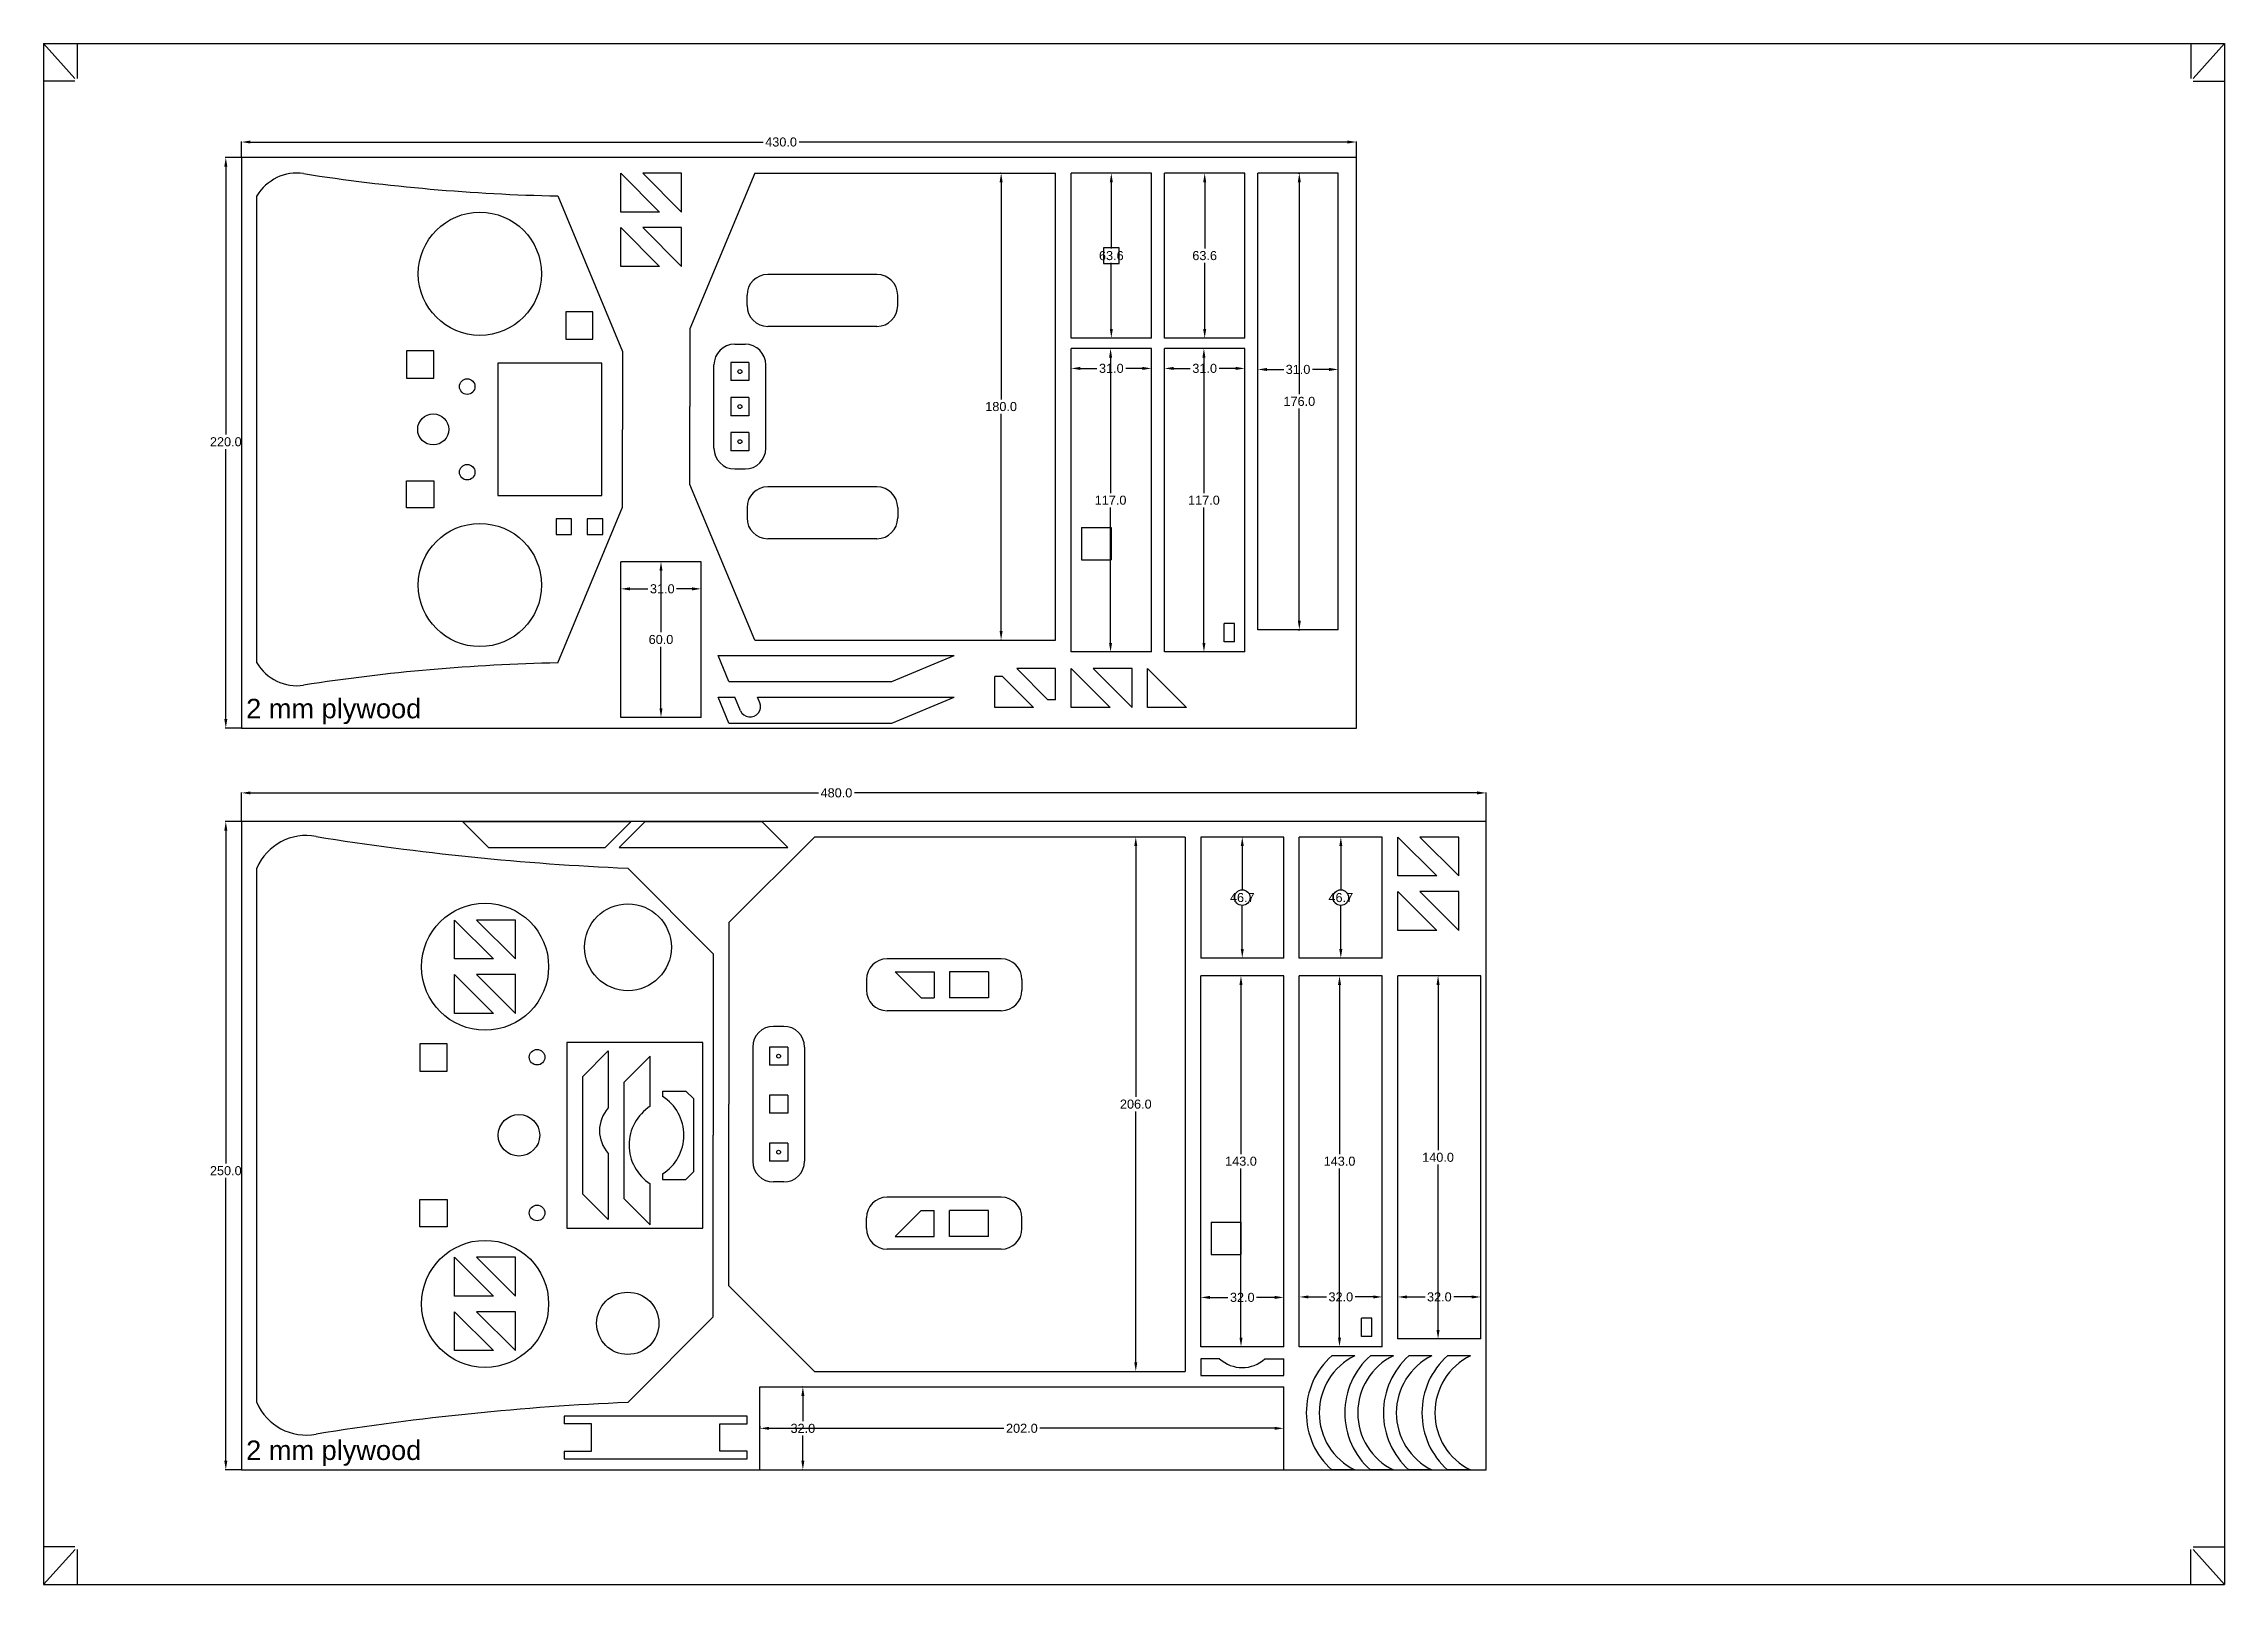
# Model space of a CAD drawing. Extents: x -53 to 1639, y -48 to 546.
# Drawn here: x 798 to 1639, y -48 to 546 of the extents above; entities that cross this region are included whole.
import ezdxf

# ---------------------------------------------------------------- set-up
doc = ezdxf.new("R2010")
doc.units = 0
for name, color, linetype in [('COMMENTAIRES', 7, 'CONTINUOUS'), ('CONTOURS_EXTERIEURS', 7, 'CONTINUOUS'), ('DIMENSION', 5, 'CONTINUOUS'), ('HIRONDELLES', 7, 'CONTINUOUS')]:
    doc.layers.add(name, color=color, linetype=linetype)
doc.styles.get("Standard").update_dxf_attribs({"font": 'arial.ttf'})
doc.dimstyles.get("Standard").update_dxf_attribs({"dimtxt": 3.5, "dimasz": 3.5, "dimexe": 0.18, "dimexo": 0.0625, "dimgap": 1, "dimtad": 0, "dimtih": 1, "dimtoh": 1, "dimdec": 1, "dimzin": 0, "dimtxsty": 'STANDARD', "dimcen": 5, "dimazin": 3, "dimtfac": 1, "dimtdec": 4, "dimtofl": 0, "dimtmove": 0, "dimatfit": 3, "dimtolj": 1, "dimtzin": 0})

msp = doc.modelspace()

# ---------------------------------------------------------------- texts
at = {"layer": 'COMMENTAIRES', "color": 3, "char_height": 2.5, "width": 207.410714, "attachment_point": 1}
for insert in [(876.557828, 293.209236), (876.557828, 7.273223)]:
    msp.add_mtext('{\\H3x;\\fArial|b0|i0|c0|p34;2 mm plywood}', dxfattribs=dict(at, insert=insert))

# ---------------------------------------------------------------- blocks, each defined once
blk = doc.blocks.new('*D123')
at = {"layer": 'DIMENSION', "color": 0}
for p, q in [((874.712272, 246.00502), (874.712272, 257.12252)), ((878.212272, 256.94252), (1097.237403, 256.94252)), ((1351.212272, 256.94252), (1111.161903, 256.94252)), ((1354.712272, 246.00502), (1354.712272, 257.12252))]:
    blk.add_line(p, q, dxfattribs=at)
for points in [[(878.212272, 257.525853), (878.212272, 256.359187), (874.712272, 256.94252)], [(1351.212272, 256.359187), (1351.212272, 257.525853), (1354.712272, 256.94252)]]:
    blk.add_solid(points, dxfattribs=at)
at = {"layer": 'DIMENSION', "color": 0, "insert": (1104.199653, 256.94252), "char_height": 3.5, "attachment_point": 5}
blk.add_mtext('\\A1;480.0', dxfattribs=at)
blk = doc.blocks.new('*D125')
at = {"layer": 'DIMENSION', "color": 0}
for p, q in [((874.649772, 245.94252), (868.532272, 245.94252)), ((868.712272, 242.44252), (868.712272, 114.072858)), ((868.712272, -0.55748), (868.712272, 108.499358)), ((874.649772, -4.05748), (868.532272, -4.05748))]:
    blk.add_line(p, q, dxfattribs=at)
for points in [[(869.295606, 242.44252), (868.128939, 242.44252), (868.712272, 245.94252)], [(868.128939, -0.55748), (869.295606, -0.55748), (868.712272, -4.05748)]]:
    blk.add_solid(points, dxfattribs=at)
at = {"layer": 'DIMENSION', "color": 0, "insert": (868.712272, 111.286108), "char_height": 3.5, "attachment_point": 5}
blk.add_mtext('\\A1;250.0', dxfattribs=at)
blk = doc.blocks.new('*D254')
at = {"layer": 'DIMENSION', "color": 0}
for p, q in [((874.712272, 501.941033), (874.712272, 508.058533)), ((878.212272, 507.878533), (1075.892198, 507.878533)), ((1301.212272, 507.878533), (1089.816698, 507.878533)), ((1304.712272, 501.941033), (1304.712272, 508.058533))]:
    blk.add_line(p, q, dxfattribs=at)
for points in [[(878.212272, 508.461866), (878.212272, 507.295199), (874.712272, 507.878533)], [(1301.212272, 507.295199), (1301.212272, 508.461866), (1304.712272, 507.878533)]]:
    blk.add_solid(points, dxfattribs=at)
at = {"layer": 'DIMENSION', "color": 0, "insert": (1082.854448, 507.878533), "char_height": 3.5, "attachment_point": 5}
blk.add_mtext('\\A1;430.0', dxfattribs=at)
blk = doc.blocks.new('*D255')
at = {"layer": 'DIMENSION', "color": 0}
for p, q in [((874.649772, 501.878533), (868.532272, 501.878533)), ((868.712272, 498.378533), (868.712272, 395.086818)), ((868.712272, 285.378533), (868.712272, 389.513318)), ((874.649772, 281.878533), (868.532272, 281.878533))]:
    blk.add_line(p, q, dxfattribs=at)
for points in [[(869.295606, 498.378533), (868.128939, 498.378533), (868.712272, 501.878533)], [(868.128939, 285.378533), (869.295606, 285.378533), (868.712272, 281.878533)]]:
    blk.add_solid(points, dxfattribs=at)
at = {"layer": 'DIMENSION', "color": 0, "insert": (868.712272, 392.300068), "char_height": 3.5, "attachment_point": 5}
blk.add_mtext('\\A1;220.0', dxfattribs=at)
blk = doc.blocks.new('*D285')
at = {"layer": 'DIMENSION', "color": 0}
for p, q in [((1167.649772, 495.878533), (1167.532272, 495.878533)), ((1167.712272, 492.378533), (1167.712272, 408.665283)), ((1167.712272, 319.378533), (1167.712272, 403.091783)), ((1167.649772, 315.878533), (1167.532272, 315.878533))]:
    blk.add_line(p, q, dxfattribs=at)
for points in [[(1168.295606, 492.378533), (1167.128939, 492.378533), (1167.712272, 495.878533)], [(1167.128939, 319.378533), (1168.295606, 319.378533), (1167.712272, 315.878533)]]:
    blk.add_solid(points, dxfattribs=at)
at = {"layer": 'DIMENSION', "color": 0, "insert": (1167.712272, 405.878533), "char_height": 3.5, "attachment_point": 5}
blk.add_mtext('\\A1;180.0', dxfattribs=at)
blk = doc.blocks.new('*D287')
at = {"layer": 'DIMENSION', "color": 0}
for p, q in [((1036.480555, 346.078048), (1036.363055, 346.078048)), ((1036.543055, 342.578048), (1036.543055, 318.864798)), ((1036.543055, 289.578048), (1036.543055, 313.291298)), ((1036.480555, 286.078048), (1036.363055, 286.078048))]:
    blk.add_line(p, q, dxfattribs=at)
for points in [[(1037.126389, 342.578048), (1035.959722, 342.578048), (1036.543055, 346.078048)], [(1035.959722, 289.578048), (1037.126389, 289.578048), (1036.543055, 286.078048)]]:
    blk.add_solid(points, dxfattribs=at)
at = {"layer": 'DIMENSION', "color": 0, "insert": (1036.543055, 316.078048), "char_height": 3.5, "attachment_point": 5}
blk.add_mtext('\\A1;60.0', dxfattribs=at)
blk = doc.blocks.new('*D288')
at = {"layer": 'DIMENSION', "color": 0}
for p, q in [((1246.149772, 495.878533), (1246.032272, 495.878533)), ((1246.212272, 492.378533), (1246.212272, 466.865283)), ((1246.212272, 435.778533), (1246.212272, 461.291783)), ((1246.149772, 432.278533), (1246.032272, 432.278533))]:
    blk.add_line(p, q, dxfattribs=at)
for points in [[(1246.795606, 492.378533), (1245.628939, 492.378533), (1246.212272, 495.878533)], [(1245.628939, 435.778533), (1246.795606, 435.778533), (1246.212272, 432.278533)]]:
    blk.add_solid(points, dxfattribs=at)
at = {"layer": 'DIMENSION', "color": 0, "insert": (1246.212272, 464.078533), "char_height": 3.5, "attachment_point": 5}
blk.add_mtext('\\A1;63.6', dxfattribs=at)
blk = doc.blocks.new('*D289')
at = {"layer": 'DIMENSION', "color": 0}
for p, q in [((1246.149772, 428.278533), (1245.740606, 428.278533)), ((1245.920606, 424.778533), (1245.920606, 372.565283)), ((1245.920606, 314.778533), (1245.920606, 366.991783)), ((1245.858106, 311.278533), (1245.740606, 311.278533))]:
    blk.add_line(p, q, dxfattribs=at)
for points in [[(1246.503939, 424.778533), (1245.337272, 424.778533), (1245.920606, 428.278533)], [(1245.337272, 314.778533), (1246.503939, 314.778533), (1245.920606, 311.278533)]]:
    blk.add_solid(points, dxfattribs=at)
at = {"layer": 'DIMENSION', "color": 0, "insert": (1245.920606, 369.778533), "char_height": 3.5, "attachment_point": 5}
blk.add_mtext('\\A1;117.0', dxfattribs=at)
blk = doc.blocks.new('*D291')
at = {"layer": 'DIMENSION', "color": 0}
for p, q in [((1282.274772, 495.878533), (1282.892272, 495.878533)), ((1282.712272, 492.378533), (1282.712272, 410.665283)), ((1282.712272, 323.378533), (1282.712272, 405.091783)), ((1282.274772, 319.878533), (1282.892272, 319.878533))]:
    blk.add_line(p, q, dxfattribs=at)
for points in [[(1283.295606, 492.378533), (1282.128939, 492.378533), (1282.712272, 495.878533)], [(1282.128939, 323.378533), (1283.295606, 323.378533), (1282.712272, 319.878533)]]:
    blk.add_solid(points, dxfattribs=at)
at = {"layer": 'DIMENSION', "color": 0, "insert": (1282.712272, 407.878533), "char_height": 3.5, "attachment_point": 5}
blk.add_mtext('\\A1;176.0', dxfattribs=at)
blk = doc.blocks.new('*D293')
at = {"layer": 'DIMENSION', "color": 0}
for p, q in [((1298.649772, 186.44252), (1298.032272, 186.44252)), ((1298.212272, 182.94252), (1298.212272, 117.72927)), ((1298.212272, 46.94252), (1298.212272, 112.15577)), ((1298.649772, 43.44252), (1298.032272, 43.44252))]:
    blk.add_line(p, q, dxfattribs=at)
for points in [[(1298.795606, 182.94252), (1297.628939, 182.94252), (1298.212272, 186.44252)], [(1297.628939, 46.94252), (1298.795606, 46.94252), (1298.212272, 43.44252)]]:
    blk.add_solid(points, dxfattribs=at)
at = {"layer": 'DIMENSION', "color": 0, "insert": (1298.212272, 114.94252), "char_height": 3.5, "attachment_point": 5}
blk.add_mtext('\\A1;143.0', dxfattribs=at)
blk = doc.blocks.new('*D294')
at = {"layer": 'DIMENSION', "color": 0}
for p, q in [((1336.649772, 186.44252), (1336.032272, 186.44252)), ((1336.212272, 182.94252), (1336.212272, 119.22927)), ((1336.212272, 49.94252), (1336.212272, 113.65577)), ((1336.649772, 46.44252), (1336.032272, 46.44252))]:
    blk.add_line(p, q, dxfattribs=at)
for points in [[(1336.795606, 182.94252), (1335.628939, 182.94252), (1336.212272, 186.44252)], [(1335.628939, 49.94252), (1336.795606, 49.94252), (1336.212272, 46.44252)]]:
    blk.add_solid(points, dxfattribs=at)
at = {"layer": 'DIMENSION', "color": 0, "insert": (1336.212272, 116.44252), "char_height": 3.5, "attachment_point": 5}
blk.add_mtext('\\A1;140.0', dxfattribs=at)
blk = doc.blocks.new('*D295')
at = {"layer": 'DIMENSION', "color": 0}
for p, q in [((1298.649772, 239.94252), (1298.532272, 239.94252)), ((1298.712272, 236.44252), (1298.712272, 219.37927)), ((1298.712272, 196.74252), (1298.712272, 213.80577)), ((1298.649772, 193.24252), (1298.532272, 193.24252))]:
    blk.add_line(p, q, dxfattribs=at)
for points in [[(1299.295606, 236.44252), (1298.128939, 236.44252), (1298.712272, 239.94252)], [(1298.128939, 196.74252), (1299.295606, 196.74252), (1298.712272, 193.24252)]]:
    blk.add_solid(points, dxfattribs=at)
at = {"layer": 'DIMENSION', "color": 0, "insert": (1298.712272, 216.59252), "char_height": 3.5, "attachment_point": 5}
blk.add_mtext('\\A1;46.7', dxfattribs=at)
blk = doc.blocks.new('*D297')
at = {"layer": 'DIMENSION', "color": 0}
for p, q in [((1074.712272, 12.829702), (1074.712272, 11.792198)), ((1078.212272, 11.972198), (1168.790272, 11.972198)), ((1273.212272, 11.972198), (1182.634272, 11.972198)), ((1276.712272, 12.00502), (1276.712272, 12.152198))]:
    blk.add_line(p, q, dxfattribs=at)
for points in [[(1078.212272, 12.555531), (1078.212272, 11.388864), (1074.712272, 11.972198)], [(1273.212272, 11.388864), (1273.212272, 12.555531), (1276.712272, 11.972198)]]:
    blk.add_solid(points, dxfattribs=at)
at = {"layer": 'DIMENSION', "color": 0, "insert": (1175.712272, 11.972198), "char_height": 3.5, "attachment_point": 5}
blk.add_mtext('\\A1;202.0', dxfattribs=at)
blk = doc.blocks.new('*D301')
at = {"layer": 'DIMENSION', "color": 0}
for p, q in [((1244.712272, 62.50502), (1244.712272, 62.62252)), ((1248.212272, 62.44252), (1255.179772, 62.44252)), ((1273.212272, 62.44252), (1266.244772, 62.44252)), ((1276.712272, 62.50502), (1276.712272, 62.62252))]:
    blk.add_line(p, q, dxfattribs=at)
for points in [[(1248.212272, 63.025853), (1248.212272, 61.859187), (1244.712272, 62.44252)], [(1273.212272, 61.859187), (1273.212272, 63.025853), (1276.712272, 62.44252)]]:
    blk.add_solid(points, dxfattribs=at)
at = {"layer": 'DIMENSION', "color": 0, "insert": (1260.712272, 62.44252), "char_height": 3.5, "attachment_point": 5}
blk.add_mtext('\\A1;32.0', dxfattribs=at)
blk = doc.blocks.new('*D302')
at = {"layer": 'DIMENSION', "color": 0}
for p, q in [((1282.712272, 62.68502), (1282.712272, 62.80252)), ((1286.212272, 62.62252), (1293.179772, 62.62252)), ((1311.212272, 62.62252), (1304.244772, 62.62252)), ((1314.712272, 62.68502), (1314.712272, 62.80252))]:
    blk.add_line(p, q, dxfattribs=at)
for points in [[(1286.212272, 63.205853), (1286.212272, 62.039187), (1282.712272, 62.62252)], [(1311.212272, 62.039187), (1311.212272, 63.205853), (1314.712272, 62.62252)]]:
    blk.add_solid(points, dxfattribs=at)
at = {"layer": 'DIMENSION', "color": 0, "insert": (1298.712272, 62.62252), "char_height": 3.5, "attachment_point": 5}
blk.add_mtext('\\A1;32.0', dxfattribs=at)
blk = doc.blocks.new('*D303')
at = {"layer": 'DIMENSION', "color": 0}
for p, q in [((1320.712272, 62.68502), (1320.712272, 62.80252)), ((1324.212272, 62.62252), (1331.179772, 62.62252)), ((1349.212272, 62.62252), (1342.244772, 62.62252)), ((1352.712272, 62.68502), (1352.712272, 62.80252))]:
    blk.add_line(p, q, dxfattribs=at)
for points in [[(1324.212272, 63.205853), (1324.212272, 62.039187), (1320.712272, 62.62252)], [(1349.212272, 62.039187), (1349.212272, 63.205853), (1352.712272, 62.62252)]]:
    blk.add_solid(points, dxfattribs=at)
at = {"layer": 'DIMENSION', "color": 0, "insert": (1336.712272, 62.62252), "char_height": 3.5, "attachment_point": 5}
blk.add_mtext('\\A1;32.0', dxfattribs=at)
blk = doc.blocks.new('*D305')
at = {"layer": 'DIMENSION', "color": 0}
for p, q in [((1091.192804, 27.94252), (1091.075304, 27.94252)), ((1091.255304, 24.44252), (1091.255304, 14.72927)), ((1091.255304, -0.55748), (1091.255304, 9.15577)), ((1091.192804, -4.05748), (1091.075304, -4.05748))]:
    blk.add_line(p, q, dxfattribs=at)
for points in [[(1091.838637, 24.44252), (1090.671971, 24.44252), (1091.255304, 27.94252)], [(1090.671971, -0.55748), (1091.838637, -0.55748), (1091.255304, -4.05748)]]:
    blk.add_solid(points, dxfattribs=at)
at = {"layer": 'DIMENSION', "color": 0, "insert": (1091.255304, 11.94252), "char_height": 3.5, "attachment_point": 5}
blk.add_mtext('\\A1;32.0', dxfattribs=at)
blk = doc.blocks.new('*D307')
at = {"layer": 'DIMENSION', "color": 0}
for p, q in [((1194.712272, 420.661772), (1194.712272, 420.779272)), ((1198.212272, 420.599272), (1204.679772, 420.599272)), ((1222.212272, 420.599272), (1215.744772, 420.599272)), ((1225.712272, 420.661772), (1225.712272, 420.779272))]:
    blk.add_line(p, q, dxfattribs=at)
for points in [[(1198.212272, 421.182605), (1198.212272, 420.015938), (1194.712272, 420.599272)], [(1222.212272, 420.015938), (1222.212272, 421.182605), (1225.712272, 420.599272)]]:
    blk.add_solid(points, dxfattribs=at)
at = {"layer": 'DIMENSION', "color": 0, "insert": (1210.212272, 420.599272), "char_height": 3.5, "attachment_point": 5}
blk.add_mtext('\\A1;31.0', dxfattribs=at)
blk = doc.blocks.new('*D308')
at = {"layer": 'DIMENSION', "color": 0}
for p, q in [((1230.712272, 420.661772), (1230.712272, 420.779272)), ((1234.212272, 420.599272), (1240.679772, 420.599272)), ((1258.212272, 420.599272), (1251.744772, 420.599272)), ((1261.712272, 420.661772), (1261.712272, 420.779272))]:
    blk.add_line(p, q, dxfattribs=at)
for points in [[(1234.212272, 421.182605), (1234.212272, 420.015938), (1230.712272, 420.599272)], [(1258.212272, 420.015938), (1258.212272, 421.182605), (1261.712272, 420.599272)]]:
    blk.add_solid(points, dxfattribs=at)
at = {"layer": 'DIMENSION', "color": 0, "insert": (1246.212272, 420.599272), "char_height": 3.5, "attachment_point": 5}
blk.add_mtext('\\A1;31.0', dxfattribs=at)
blk = doc.blocks.new('*D309')
at = {"layer": 'DIMENSION', "color": 0}
for p, q in [((1266.712272, 420.261772), (1266.712272, 420.379272)), ((1270.212272, 420.199272), (1276.679772, 420.199272)), ((1294.212272, 420.199272), (1287.744772, 420.199272)), ((1297.712272, 420.261772), (1297.712272, 420.379272))]:
    blk.add_line(p, q, dxfattribs=at)
for points in [[(1270.212272, 420.782605), (1270.212272, 419.615938), (1266.712272, 420.199272)], [(1294.212272, 419.615938), (1294.212272, 420.782605), (1297.712272, 420.199272)]]:
    blk.add_solid(points, dxfattribs=at)
at = {"layer": 'DIMENSION', "color": 0, "insert": (1282.212272, 420.199272), "char_height": 3.5, "attachment_point": 5}
blk.add_mtext('\\A1;31.0', dxfattribs=at)
blk = doc.blocks.new('*D311')
at = {"layer": 'DIMENSION', "color": 0}
for p, q in [((1021.043055, 335.678906), (1021.043055, 335.796406)), ((1024.543055, 335.616406), (1031.510555, 335.616406)), ((1048.543055, 335.616406), (1042.575555, 335.616406)), ((1052.043055, 335.678906), (1052.043055, 335.796406))]:
    blk.add_line(p, q, dxfattribs=at)
for points in [[(1024.543055, 336.19974), (1024.543055, 335.033073), (1021.043055, 335.616406)], [(1048.543055, 335.033073), (1048.543055, 336.19974), (1052.043055, 335.616406)]]:
    blk.add_solid(points, dxfattribs=at)
at = {"layer": 'DIMENSION', "color": 0, "insert": (1037.043055, 335.616406), "char_height": 3.5, "attachment_point": 5}
blk.add_mtext('\\A1;31.0', dxfattribs=at)
blk = doc.blocks.new('*D323')
at = {"layer": 'DIMENSION', "color": 0}
for p, q in [((1219.587516, 239.94252), (1219.470016, 239.94252)), ((1219.650016, 236.44252), (1219.650016, 139.72927)), ((1219.650016, 37.44252), (1219.650016, 134.15577)), ((1219.587516, 33.94252), (1219.470016, 33.94252))]:
    blk.add_line(p, q, dxfattribs=at)
for points in [[(1220.23335, 236.44252), (1219.066683, 236.44252), (1219.650016, 239.94252)], [(1219.066683, 37.44252), (1220.23335, 37.44252), (1219.650016, 33.94252)]]:
    blk.add_solid(points, dxfattribs=at)
at = {"layer": 'DIMENSION', "color": 0, "insert": (1219.650016, 136.94252), "char_height": 3.5, "attachment_point": 5}
blk.add_mtext('\\A1;206.0', dxfattribs=at)
blk = doc.blocks.new('*D325')
at = {"layer": 'DIMENSION', "color": 0}
for p, q in [((1260.649772, 186.44252), (1260.032272, 186.44252)), ((1260.212272, 182.94252), (1260.212272, 117.72927)), ((1260.212272, 46.94252), (1260.212272, 112.15577)), ((1260.649772, 43.44252), (1260.032272, 43.44252))]:
    blk.add_line(p, q, dxfattribs=at)
for points in [[(1260.795606, 182.94252), (1259.628939, 182.94252), (1260.212272, 186.44252)], [(1259.628939, 46.94252), (1260.795606, 46.94252), (1260.212272, 43.44252)]]:
    blk.add_solid(points, dxfattribs=at)
at = {"layer": 'DIMENSION', "color": 0, "insert": (1260.212272, 114.94252), "char_height": 3.5, "attachment_point": 5}
blk.add_mtext('\\A1;143.0', dxfattribs=at)
blk = doc.blocks.new('*D326')
at = {"layer": 'DIMENSION', "color": 0}
for p, q in [((1260.649772, 239.94252), (1260.532272, 239.94252)), ((1260.712272, 236.44252), (1260.712272, 219.37927)), ((1260.712272, 196.74252), (1260.712272, 213.80577)), ((1260.649772, 193.24252), (1260.532272, 193.24252))]:
    blk.add_line(p, q, dxfattribs=at)
for points in [[(1261.295606, 236.44252), (1260.128939, 236.44252), (1260.712272, 239.94252)], [(1260.128939, 196.74252), (1261.295606, 196.74252), (1260.712272, 193.24252)]]:
    blk.add_solid(points, dxfattribs=at)
at = {"layer": 'DIMENSION', "color": 0, "insert": (1260.712272, 216.59252), "char_height": 3.5, "attachment_point": 5}
blk.add_mtext('\\A1;46.7', dxfattribs=at)
blk = doc.blocks.new('*D327')
at = {"layer": 'DIMENSION', "color": 0}
for p, q in [((1210.149772, 495.878533), (1210.032272, 495.878533)), ((1210.212272, 492.378533), (1210.212272, 466.865283)), ((1210.212272, 435.778533), (1210.212272, 461.291783)), ((1210.149772, 432.278533), (1210.032272, 432.278533))]:
    blk.add_line(p, q, dxfattribs=at)
for points in [[(1210.795606, 492.378533), (1209.628939, 492.378533), (1210.212272, 495.878533)], [(1209.628939, 435.778533), (1210.795606, 435.778533), (1210.212272, 432.278533)]]:
    blk.add_solid(points, dxfattribs=at)
at = {"layer": 'DIMENSION', "color": 0, "insert": (1210.212272, 464.078533), "char_height": 3.5, "attachment_point": 5}
blk.add_mtext('\\A1;63.6', dxfattribs=at)
blk = doc.blocks.new('*D328')
at = {"layer": 'DIMENSION', "color": 0}
for p, q in [((1210.149772, 428.278533), (1209.740606, 428.278533)), ((1209.920606, 424.778533), (1209.920606, 372.565283)), ((1209.920606, 314.778533), (1209.920606, 366.991783)), ((1209.858106, 311.278533), (1209.740606, 311.278533))]:
    blk.add_line(p, q, dxfattribs=at)
for points in [[(1210.503939, 424.778533), (1209.337272, 424.778533), (1209.920606, 428.278533)], [(1209.337272, 314.778533), (1210.503939, 314.778533), (1209.920606, 311.278533)]]:
    blk.add_solid(points, dxfattribs=at)
at = {"layer": 'DIMENSION', "color": 0, "insert": (1209.920606, 369.778533), "char_height": 3.5, "attachment_point": 5}
blk.add_mtext('\\A1;117.0', dxfattribs=at)

# ---------------------------------------------------------------- dimensions: what is measured, and where the dimension line sits
at = {"layer": 'DIMENSION'}
for base, p1, p2, picture, middle in [((874.712272, 507.878533), (1304.712272, 501.878533), (874.712272, 501.878533), '*D254', (1082.854448, 507.878533)), ((1021.043055, 335.616406), (1052.043055, 335.616406), (1021.043055, 335.616406), '*D311', (1037.043055, 335.616406)), ((874.712272, 256.94252), (1354.712272, 245.94252), (874.712272, 245.94252), '*D123', (1104.199653, 256.94252))]:
    dim = msp.add_linear_dim(base=base, p1=p1, p2=p2, dimstyle='STANDARD', override={"dimlfac": 1, "dimtxsty": 'STANDARD', "dimsah": 1, "dimtolj": 1}, dxfattribs=at)
    dim.commit()
    dim.dimension.update_dxf_attribs({"geometry": picture, "text_midpoint": middle, "dimtype": 160})
for base, p1, p2, picture, middle in [((868.712272, 281.878533), (874.712272, 501.878533), (874.712272, 281.878533), '*D255', (868.712272, 392.300068)), ((868.712272, -4.05748), (874.712272, 245.94252), (874.712272, -4.05748), '*D125', (868.712272, 111.286108))]:
    dim = msp.add_linear_dim(base=base, p1=p1, p2=p2, angle=90, dimstyle='STANDARD', override={"dimlfac": 1, "dimtxsty": 'STANDARD', "dimsah": 1, "dimtolj": 1}, dxfattribs=at)
    dim.commit()
    dim.dimension.update_dxf_attribs({"geometry": picture, "text_midpoint": middle, "dimtype": 160})
for base, p1, p2, picture, middle in [((1167.712272, 495.878533), (1167.712272, 315.878533), (1167.712272, 495.878533), '*D285', (1167.712272, 405.878533)), ((1210.212272, 432.278533), (1210.212272, 495.878533), (1210.212272, 432.278533), '*D327', (1210.212272, 464.078533)), ((1246.212272, 432.278533), (1246.212272, 495.878533), (1246.212272, 432.278533), '*D288', (1246.212272, 464.078533)), ((1282.712272, 495.878533), (1282.212272, 319.878533), (1282.212272, 495.878533), '*D291', (1282.712272, 407.878533)), ((1209.920606, 311.278533), (1210.212272, 428.278533), (1209.920606, 311.278533), '*D328', (1209.920606, 369.778533)), ((1245.920606, 311.278533), (1246.212272, 428.278533), (1245.920606, 311.278533), '*D289', (1245.920606, 369.778533)), ((1036.543055, 286.078048), (1036.543055, 346.078048), (1036.543055, 286.078048), '*D287', (1036.543055, 316.078048)), ((1219.650016, 33.94252), (1219.650016, 239.94252), (1219.650016, 33.94252), '*D323', (1219.650016, 136.94252)), ((1260.712272, 193.24252), (1260.712272, 239.94252), (1260.712272, 193.24252), '*D326', (1260.712272, 216.59252)), ((1298.712272, 193.24252), (1298.712272, 239.94252), (1298.712272, 193.24252), '*D295', (1298.712272, 216.59252)), ((1260.212272, 43.44252), (1260.712272, 186.44252), (1260.712272, 43.44252), '*D325', (1260.212272, 114.94252)), ((1298.212272, 43.44252), (1298.712272, 186.44252), (1298.712272, 43.44252), '*D293', (1298.212272, 114.94252)), ((1336.212272, 46.44252), (1336.712272, 186.44252), (1336.712272, 46.44252), '*D294', (1336.212272, 116.44252)), ((1091.255304, 27.94252), (1091.255304, -4.05748), (1091.255304, 27.94252), '*D305', (1091.255304, 11.94252))]:
    dim = msp.add_linear_dim(base=base, p1=p1, p2=p2, angle=90, dimstyle='STANDARD', override={"dimlfac": 1, "dimtxsty": 'STANDARD', "dimsah": 1, "dimtolj": 1}, dxfattribs=at)
    dim.commit()
    dim.dimension.update_dxf_attribs({"geometry": picture, "text_midpoint": middle})
for base, p1, p2, picture, middle in [((1194.712272, 420.599272), (1225.712272, 420.599272), (1194.712272, 420.599272), '*D307', (1210.212272, 420.599272)), ((1230.712272, 420.599272), (1261.712272, 420.599272), (1230.712272, 420.599272), '*D308', (1246.212272, 420.599272)), ((1297.712272, 420.199272), (1266.712272, 420.199272), (1297.712272, 420.199272), '*D309', (1282.212272, 420.199272)), ((1244.712272, 62.44252), (1276.712272, 62.44252), (1244.712272, 62.44252), '*D301', (1260.712272, 62.44252)), ((1282.712272, 62.62252), (1314.712272, 62.62252), (1282.712272, 62.62252), '*D302', (1298.712272, 62.62252)), ((1320.712272, 62.62252), (1352.712272, 62.62252), (1320.712272, 62.62252), '*D303', (1336.712272, 62.62252)), ((1276.712272, 11.972198), (1074.712272, 12.892202), (1276.712272, 11.94252), '*D297', (1175.712272, 11.972198))]:
    dim = msp.add_linear_dim(base=base, p1=p1, p2=p2, dimstyle='STANDARD', override={"dimlfac": 1, "dimtxsty": 'STANDARD', "dimsah": 1, "dimtolj": 1}, dxfattribs=at)
    dim.commit()
    dim.dimension.update_dxf_attribs({"geometry": picture, "text_midpoint": middle})

# ---------------------------------------------------------------- linework, layer by layer
at = {"layer": 'CONTOURS_EXTERIEURS'}
for p, q in [((1021.006794, 495.878533), (1036.006794, 480.878533)), ((1021.006794, 480.878533), (1021.006794, 495.878533)), ((1029.492075, 495.878533), (1044.492075, 480.878533)), ((1044.492075, 495.878533), (1029.492075, 495.878533)), ((1044.492075, 480.878533), (1044.492075, 495.878533)), ((1072.712272, 495.878533), (1047.712272, 435.878533)), ((1072.712272, 495.878533), (1188.712272, 495.878533)), ((1188.712272, 315.878533), (1188.712272, 495.878533)), ((1225.712272, 495.878533), (1194.712272, 495.878533)), ((1194.712272, 432.278533), (1194.712272, 495.878533)), ((1194.712272, 432.278533), (1194.712272, 495.798111)), ((1225.712272, 432.278533), (1225.712272, 495.878533)), ((1261.712272, 495.878533), (1230.712272, 495.878533)), ((1230.712272, 432.278533), (1230.712272, 495.878533)), ((1230.712272, 432.278533), (1230.712272, 495.798111)), ((1261.712272, 432.278533), (1261.712272, 495.878533)), ((1266.712272, 319.878533), (1266.712272, 495.878533)), ((1297.712272, 495.878533), (1266.712272, 495.878533)), ((1297.712272, 319.878533), (1297.712272, 495.878533)), ((880.712272, 307.090775), (880.712272, 487.090775)), ((996.712272, 487.090775), (1021.712272, 427.090775)), ((1036.006794, 480.878533), (1021.006794, 480.878533)), ((1021.006794, 474.878533), (1036.006794, 459.878533)), ((1021.006794, 459.878533), (1021.006794, 474.878533)), ((1029.492075, 474.878533), (1044.492075, 459.878533)), ((1044.492075, 474.878533), (1029.492075, 474.878533)), ((1044.492075, 459.878533), (1044.492075, 474.878533)), ((1036.006794, 459.878533), (1021.006794, 459.878533)), ((1119.820691, 456.822388), (1077.712272, 456.822388)), ((1069.712272, 444.822388), (1069.712272, 448.822388)), ((1127.820691, 444.822388), (1127.820691, 448.822388)), ((1047.712272, 435.878533), (1047.712272, 405.878533)), ((1064.968027, 429.932742), (1068.968027, 429.932742)), ((1119.820691, 436.822388), (1077.712272, 436.822388)), ((1225.712272, 432.278533), (1194.712272, 432.278533)), ((1261.712272, 432.278533), (1230.712272, 432.278533)), ((1021.712272, 427.090775), (1021.712272, 397.090775)), ((1056.968027, 389.824323), (1056.968027, 421.932742)), ((1070.468027, 422.878533), (1063.468027, 422.878533)), ((1063.468027, 422.878533), (1063.468027, 415.878533)), ((1070.468027, 422.878533), (1070.468027, 415.878533)), ((1076.968027, 389.824323), (1076.968027, 421.932742)), ((1225.712272, 428.278533), (1194.712272, 428.278533)), ((1194.712272, 311.278533), (1194.712272, 428.278533)), ((1194.712272, 311.278533), (1194.712272, 428.198111)), ((1225.712272, 311.278533), (1225.712272, 428.278533)), ((1261.712272, 428.278533), (1230.712272, 428.278533)), ((1230.712272, 311.278533), (1230.712272, 428.278533)), ((1261.712272, 311.278533), (1261.712272, 428.278533)), ((1070.468027, 415.878533), (1063.468027, 415.878533)), ((1047.712272, 375.878533), (1047.712272, 405.878533)), ((1070.468027, 409.378533), (1063.468027, 409.378533)), ((1063.468027, 409.378533), (1063.468027, 402.378533)), ((1070.468027, 409.378533), (1070.468027, 402.378533)), ((1021.712272, 367.090775), (1021.712272, 397.090775)), ((1070.468027, 402.378533), (1063.468027, 402.378533)), ((1070.468027, 395.878533), (1063.468027, 395.878533)), ((1063.468027, 395.878533), (1063.468027, 388.878533)), ((1070.468027, 395.878533), (1070.468027, 388.878533)), ((1070.468027, 388.878533), (1063.468027, 388.878533)), ((1064.968027, 381.824323), (1068.968027, 381.824323)), ((1072.712272, 315.878533), (1047.712272, 375.878533)), ((1119.820691, 374.934677), (1077.712272, 374.934677)), ((996.712272, 307.090775), (1021.712272, 367.090775)), ((1069.712272, 366.934677), (1069.712272, 362.934677)), ((1127.820691, 366.934677), (1127.820691, 362.934677)), ((1119.820691, 354.934677), (1077.712272, 354.934677)), ((1198.712272, 359.278533), (1198.712272, 346.778533)), ((1198.712272, 359.278533), (1210.212272, 359.278533)), ((1210.212272, 359.278533), (1210.212272, 346.778533)), ((1052.043055, 346.078048), (1021.043055, 346.078048)), ((1021.043055, 286.078048), (1021.043055, 345.997627)), ((1052.043055, 286.078048), (1052.043055, 346.078048)), ((1198.712272, 346.778533), (1210.212272, 346.778533)), ((1257.712272, 322.228533), (1253.712272, 322.228533)), ((1253.712272, 315.228533), (1253.712272, 322.228533)), ((1257.712272, 315.228533), (1257.712272, 322.228533)), ((1297.712272, 319.878533), (1266.712272, 319.878533)), ((1072.712272, 315.878533), (1188.712272, 315.878533)), ((1225.712272, 311.278533), (1194.712272, 311.278533)), ((1261.712272, 311.278533), (1230.712272, 311.278533)), ((1257.712272, 315.228533), (1253.712272, 315.228533)), ((1062.709722, 299.878533), (1058.543055, 309.878533)), ((1058.543055, 309.878533), (1149.552075, 309.878533)), ((1125.54439, 299.87533), (1149.552075, 309.878533)), ((1188.712272, 304.878533), (1173.712272, 304.878533)), ((1173.712272, 304.878533), (1185.712272, 292.878533)), ((1188.712272, 292.878533), (1188.712272, 304.878533)), ((1194.712272, 304.878533), (1209.712272, 289.878533)), ((1194.712272, 289.878533), (1194.712272, 304.878533)), ((1203.197554, 304.878533), (1218.197554, 289.878533)), ((1218.197554, 304.878533), (1203.197554, 304.878533)), ((1218.197554, 289.878533), (1218.197554, 304.878533)), ((1224.197554, 304.878533), (1239.197554, 289.878533)), ((1224.197554, 289.878533), (1224.197554, 304.878533)), ((1062.709722, 299.878533), (1125.552075, 299.878533)), ((1168.226991, 301.878533), (1165.226991, 301.878533)), ((1165.226991, 289.878533), (1165.226991, 301.878533)), ((1168.226991, 301.878533), (1180.226991, 289.878533)), ((1052.043055, 286.078048), (1021.043055, 286.078048)), ((1058.543055, 293.878533), (1065.043055, 293.878864)), ((1062.709722, 283.878533), (1058.543055, 293.878533)), ((1067.222809, 288.648206), (1065.043055, 293.878864)), ((1074.607268, 291.725505), (1073.709722, 293.879306)), ((1073.710044, 293.878533), (1149.552075, 293.878533)), ((1125.54439, 283.87533), (1149.552075, 293.878533)), ((1180.226991, 289.878533), (1165.226991, 289.878533)), ((1188.712272, 292.878533), (1185.712272, 292.878533)), ((1209.712272, 289.878533), (1194.712272, 289.878533)), ((1239.197554, 289.878533), (1224.197554, 289.878533)), ((1062.709722, 283.878533), (1125.552075, 283.878533)), ((959.990464, 245.94252), (1025.002657, 245.94252)), ((969.990464, 235.94252), (959.990464, 245.94252)), ((1015.002657, 235.94252), (1025.002657, 245.94252)), ((1030.429807, 245.94252), (1020.429807, 235.94252)), ((1030.429807, 245.94252), (1075.442, 245.94252)), ((1075.442, 245.94252), (1085.442, 235.94252)), ((969.990464, 235.94252), (1015.002657, 235.94252)), ((1020.429807, 235.94252), (1085.442, 235.94252)), ((1095.712272, 239.94252), (1062.712272, 206.94252)), ((1238.712272, 239.94252), (1095.712272, 239.94252)), ((1238.712272, 239.94252), (1238.712272, 33.94252)), ((1276.712272, 239.94252), (1244.712272, 239.94252)), ((1244.712272, 239.94252), (1244.712272, 193.24252)), ((1276.712272, 193.24252), (1276.712272, 239.94252)), ((1314.712272, 239.94252), (1282.712272, 239.94252)), ((1282.712272, 193.24252), (1282.712272, 239.94252)), ((1314.712272, 193.24252), (1314.712272, 239.94252)), ((1320.712272, 239.94252), (1335.712272, 224.94252)), ((1320.712272, 224.94252), (1320.712272, 239.94252)), ((1329.197554, 239.94252), (1344.197554, 224.94252)), ((1344.197554, 239.94252), (1329.197554, 239.94252)), ((1344.197554, 224.94252), (1344.197554, 239.94252)), ((880.712272, 21.94252), (880.712272, 227.94252)), ((1023.712272, 227.94252), (1056.712272, 194.94252)), ((1335.712272, 224.94252), (1320.712272, 224.94252)), ((1320.712272, 218.94252), (1335.712272, 203.94252)), ((1320.712272, 203.94252), (1320.712272, 218.94252)), ((1329.197554, 218.94252), (1344.197554, 203.94252)), ((1344.197554, 218.94252), (1329.197554, 218.94252)), ((1344.197554, 203.94252), (1344.197554, 218.94252)), ((1354.712272, 105.44252), (1354.712272, 222.545815)), ((956.969632, 207.94252), (971.969632, 192.94252)), ((956.969632, 192.94252), (956.969632, 207.94252)), ((965.454913, 207.94252), (980.454913, 192.94252)), ((980.454913, 207.94252), (965.454913, 207.94252)), ((980.454913, 192.94252), (980.454913, 207.94252)), ((1062.712272, 206.94252), (1062.712272, 136.94252)), ((1335.712272, 203.94252), (1320.712272, 203.94252)), ((1056.712272, 194.94252), (1056.712272, 124.94252)), ((971.969632, 192.94252), (956.969632, 192.94252)), ((956.969632, 186.94252), (971.969632, 171.94252)), ((956.969632, 171.94252), (956.969632, 186.94252)), ((965.454913, 186.94252), (980.454913, 171.94252)), ((980.454913, 186.94252), (965.454913, 186.94252)), ((980.454913, 171.94252), (980.454913, 186.94252)), ((1167.758191, 192.959855), (1123.758191, 192.959855)), ((1126.860389, 187.959855), (1136.860389, 177.959855)), ((1126.860389, 187.959855), (1141.860389, 187.959855)), ((1141.860389, 187.959855), (1141.860389, 177.959855)), ((1162.860389, 187.959855), (1147.860389, 187.959855)), ((1147.860389, 187.959855), (1147.860389, 177.959855)), ((1162.860389, 187.959855), (1162.860389, 177.959855)), ((1276.712272, 193.24252), (1244.712272, 193.24252)), ((1276.712272, 186.44252), (1244.712272, 186.44252)), ((1244.712272, 43.44252), (1244.712272, 186.44252)), ((1276.712272, 43.44252), (1276.712272, 186.44252)), ((1314.712272, 193.24252), (1282.712272, 193.24252)), ((1314.712272, 186.44252), (1282.712272, 186.44252)), ((1282.712272, 43.44252), (1282.712272, 186.44252)), ((1314.712272, 43.44252), (1314.712272, 186.44252)), ((1352.712272, 186.44252), (1320.712272, 186.44252)), ((1320.712272, 46.44252), (1320.712272, 186.44252)), ((1352.712272, 46.44252), (1352.712272, 186.44252)), ((1115.758191, 184.959855), (1115.758191, 180.959855)), ((1136.860389, 177.959855), (1141.860389, 177.959855)), ((1162.860389, 177.959855), (1147.860389, 177.959855)), ((1175.758191, 184.959855), (1175.758191, 180.959855)), ((971.969632, 171.94252), (956.969632, 171.94252)), ((1167.758191, 172.959855), (1123.758191, 172.959855)), ((1083.905527, 166.94252), (1079.905527, 166.94252)), ((1006.212272, 147.448617), (1016.212272, 157.448617)), ((1016.212272, 157.448617), (1016.212272, 135.495247)), ((1022.399342, 145.436221), (1032.399342, 155.436221)), ((1032.399342, 136.137878), (1032.399342, 155.436221)), ((1071.905527, 158.94252), (1071.905527, 114.94252)), ((1085.405527, 158.94252), (1078.405527, 158.94252)), ((1078.405527, 158.94252), (1078.405527, 151.94252)), ((1085.405527, 151.94252), (1078.405527, 151.94252)), ((1085.405527, 158.94252), (1085.405527, 151.94252)), ((1091.905527, 158.94252), (1091.905527, 114.94252)), ((1006.212272, 147.448617), (1006.212272, 102.436423)), ((1022.399342, 100.424028), (1022.399342, 145.436221)), ((1037.164806, 141.94252), (1046.164806, 141.94252)), ((1037.164806, 141.94252), (1037.164806, 139.942786)), ((1046.164806, 141.94252), (1049.164806, 138.94252)), ((1049.164806, 110.94252), (1049.164806, 138.94252)), ((1062.712272, 66.94252), (1062.712272, 136.94252)), ((1085.405527, 140.44252), (1078.405527, 140.44252)), ((1078.405527, 140.44252), (1078.405527, 133.44252)), ((1085.405527, 140.44252), (1085.405527, 133.44252)), ((1085.405527, 133.44252), (1078.405527, 133.44252)), ((1016.212272, 117.974817), (1016.212272, 92.436423)), ((1056.712272, 54.94252), (1056.712272, 124.94252)), ((1085.405527, 121.94252), (1078.405527, 121.94252)), ((1078.405527, 121.94252), (1078.405527, 114.94252)), ((1085.405527, 121.94252), (1085.405527, 114.94252)), ((1037.164806, 110.031981), (1037.164806, 107.94252)), ((1046.164806, 107.94252), (1049.164806, 110.94252)), ((1085.405527, 114.94252), (1078.405527, 114.94252)), ((1006.212272, 102.436423), (1016.212272, 92.436423)), ((1032.399342, 90.424028), (1032.399342, 106.227073)), ((1037.164806, 107.94252), (1046.164806, 107.94252)), ((1083.905527, 106.94252), (1079.905527, 106.94252)), ((1167.758191, 101.072143), (1123.758191, 101.072143)), ((1022.399342, 100.424028), (1032.399342, 90.424028)), ((1115.758191, 89.072143), (1115.758191, 93.072143)), ((1126.860389, 85.925185), (1136.860389, 95.925185)), ((1136.860389, 95.925185), (1141.860389, 95.925185)), ((1141.860389, 85.925185), (1141.860389, 95.925185)), ((1162.860389, 95.925185), (1147.860389, 95.925185)), ((1147.860389, 85.925185), (1147.860389, 95.925185)), ((1162.860389, 85.925185), (1162.860389, 95.925185)), ((1175.758191, 89.072143), (1175.758191, 93.072143)), ((1126.860389, 85.925185), (1141.860389, 85.925185)), ((1162.860389, 85.925185), (1147.860389, 85.925185)), ((1248.712272, 91.44252), (1248.712272, 78.94252)), ((1248.712272, 91.44252), (1260.212272, 91.44252)), ((1260.212272, 91.44252), (1260.212272, 78.94252)), ((956.969632, 77.94252), (971.969632, 62.94252)), ((956.969632, 62.94252), (956.969632, 77.94252)), ((965.454913, 77.94252), (980.454913, 62.94252)), ((980.454913, 77.94252), (965.454913, 77.94252)), ((980.454913, 62.94252), (980.454913, 77.94252)), ((1167.758191, 81.072143), (1123.758191, 81.072143)), ((1248.712272, 78.94252), (1260.212272, 78.94252)), ((971.969632, 62.94252), (956.969632, 62.94252)), ((1095.712272, 33.94252), (1062.712272, 66.94252)), ((956.969632, 56.94252), (971.969632, 41.94252)), ((956.969632, 41.94252), (956.969632, 56.94252)), ((965.454913, 56.94252), (980.454913, 41.94252)), ((980.454913, 56.94252), (965.454913, 56.94252)), ((980.454913, 41.94252), (980.454913, 56.94252)), ((1023.712272, 21.94252), (1056.712272, 54.94252)), ((1310.712272, 54.39252), (1306.712272, 54.39252)), ((1306.712272, 47.39252), (1306.712272, 54.39252)), ((1310.712272, 47.39252), (1310.712272, 54.39252)), ((1276.712272, 43.44252), (1244.712272, 43.44252)), ((1314.712272, 43.44252), (1282.712272, 43.44252)), ((1310.712272, 47.39252), (1306.712272, 47.39252)), ((1352.712272, 46.44252), (1320.712272, 46.44252)), ((971.969632, 41.94252), (956.969632, 41.94252)), ((1095.712272, 33.94252), (1238.712272, 33.94252)), ((1251.952057, 38.797998), (1244.712272, 38.797998)), ((1269.472488, 38.797998), (1276.712272, 38.797998)), ((1304.098328, 39.94252), (1295.227014, 39.94252)), ((1318.969643, 39.94252), (1310.098328, 39.94252)), ((1333.840958, 39.94252), (1324.969643, 39.94252)), ((1348.712272, 39.94252), (1339.840958, 39.94252)), ((1074.712272, 27.94252), (1276.712272, 27.94252)), ((1074.712272, -4.05748), (1074.712272, 27.94252)), ((1276.712272, -4.05748), (1276.712272, 27.94252)), ((1074.712272, -4.05748), (1276.712272, -4.05748)), ((1304.098328, -4.05748), (1295.227014, -4.05748)), ((1318.969643, -4.05748), (1310.098328, -4.05748)), ((1333.840958, -4.05748), (1324.969643, -4.05748)), ((1348.712272, -4.05748), (1339.840958, -4.05748))]:
    msp.add_line(p, q, dxfattribs=at)
at = {"layer": 'CONTOURS_EXTERIEURS', "color": 3}
for p, q in [((1266.712272, 391.188736), (1266.712272, 470.139629)), ((1011.135349, 340.493917), (1011.135349, 340.493917))]:
    msp.add_line(p, q, dxfattribs=at)
at = {"layer": 'CONTOURS_EXTERIEURS'}
for points in [[(874.712272, 281.878533), (1304.712272, 281.878533), (1304.712272, 501.878533), (874.712272, 501.878533)], [(999.810487, 442.358306), (999.810487, 431.858306), (1010.310487, 431.858306), (1010.310487, 442.358306)], [(938.462272, 427.358306), (938.462272, 416.858306), (948.962272, 416.858306), (948.962272, 427.358306)], [(938.462272, 366.823244), (938.462272, 377.323244), (948.962272, 377.323244), (948.962272, 366.823244)], [(874.712272, -4.05748), (1354.712272, -4.05748), (1354.712272, 245.94252), (874.712272, 245.94252)], [(943.524772, 160.210051), (943.524772, 149.710051), (954.024772, 149.710051), (954.024772, 160.210051)], [(1000.212272, 160.69252), (1000.212272, 89.19252), (1052.712272, 89.19252), (1052.712272, 160.69252)], [(943.524772, 89.674989), (943.524772, 100.174989), (954.024772, 100.174989), (954.024772, 89.674989)]]:
    msp.add_lwpolyline(points, close=True, dxfattribs=at)
at = {"layer": 'CONTOURS_EXTERIEURS', "color": 0}
for points in [[(1207.212272, 467.078533), (1207.212272, 461.078533), (1213.212272, 461.078533), (1213.212272, 467.078533)], [(973.677633, 422.590775), (973.677633, 371.590775), (1013.677633, 371.590775), (1013.677633, 422.590775)], [(996.060487, 362.573244), (996.060487, 356.573244), (1002.060487, 356.573244), (1002.060487, 362.573244)], [(1008.060487, 362.573244), (1008.060487, 356.573244), (1014.060487, 356.573244), (1014.060487, 362.573244)]]:
    msp.add_lwpolyline(points, close=True, dxfattribs=at)
at = {"layer": 'CONTOURS_EXTERIEURS'}
for points in [[(1244.712272, 38.797998), (1244.712272, 32.403129), (1276.712272, 32.403129), (1276.712272, 38.797998)], [(1069.749052, 13.689918), (1069.749052, 16.689918), (999.21399, 16.689918), (999.21399, 13.689918)], [(999.21399, 3.189918), (1009.71399, 3.189918), (1009.71399, 13.689918), (999.21399, 13.689918)], [(1069.749052, 3.189918), (1059.249052, 3.189918), (1059.249052, 13.689918), (1069.749052, 13.689918)], [(999.21399, 3.189918), (999.21399, 0.189918), (1069.749052, 0.189918), (1069.749052, 3.189918)]]:
    msp.add_lwpolyline(points, dxfattribs=at)
for centre, radius in [((966.712272, 457.090775), 23.75), ((961.8104, 413.590948), 3), ((1066.968027, 419.378533), 0.75), ((1066.968027, 405.878533), 0.75), ((948.712272, 397.090775), 6), ((1066.968027, 392.378533), 0.75), ((961.8104, 380.590602), 3), ((966.712272, 337.090775), 23.75), ((1260.712272, 216.59252), 3), ((1298.712272, 216.59252), 3), ((1023.793587, 197.432882), 16.750008), ((988.760257, 155.059666), 3), ((1081.905527, 155.44252), 0.75), ((981.774772, 124.94252), 8), ((1081.905527, 118.44252), 0.75), ((988.749044, 95.025374), 3), ((1023.73014, 52.452158), 11.999997)]:
    msp.add_circle(centre, radius, dxfattribs=at)
at = {"layer": 'CONTOURS_EXTERIEURS', "color": 0}
for centre in [(968.712272, 189.94252), (968.712272, 59.94252)]:
    msp.add_circle(centre, 24.5, dxfattribs=at)
at = {"layer": 'CONTOURS_EXTERIEURS'}
for centre, radius, start, end in [((896.147857, 477.956721), 17.935668, 81.684573, 149.384947), ((1011.796676, 1220.167443), 733.231847, 261.130344, 268.8212), ((1077.712272, 448.822388), 8, 90, 180), ((1119.820691, 448.822388), 8, 0, 90), ((1077.712272, 444.822388), 8, 180, 270), ((1119.820691, 444.822388), 8, 270, 0), ((1064.968027, 421.932742), 8, 90, 180), ((1068.968027, 421.932742), 8, 0, 90), ((1064.968027, 389.824323), 8, 180, 270), ((1068.968027, 389.824323), 8, 270, 0), ((1077.712272, 366.934677), 8, 90, 180), ((1119.820691, 366.934677), 8, 0, 90), ((1077.712272, 362.934677), 8, 180, 270), ((1119.820691, 362.934677), 8, 270, 0), ((896.147857, 316.224829), 17.935668, 210.615053, 278.315427), ((1011.796676, -425.985893), 733.231847, 91.1788, 98.869656), ((1070.915038, 290.186855), 4, 202.622785, 22.622785), ((899.67015, 219.932072), 20.580777, 79.116283, 157.094033), ((1067.197963, 1254.016958), 1026.9955, 260.83139, 267.57322), ((1123.758191, 184.959855), 8, 90, 180), ((1167.758191, 184.959855), 8, 0, 90), ((1123.758191, 180.959855), 8, 180, 270), ((1167.758191, 180.959855), 8, 270, 0), ((1079.905527, 158.94252), 8, 90, 180), ((1083.905527, 158.94252), 8, 0, 90), ((1025.817404, 126.735032), 12.999997, 137.634093, 222.365907), ((1041.95961, 121.182476), 17.750008, 122.58882, 237.41118), ((1027.604538, 124.987384), 17.750008, 302.58882, 57.41118), ((1079.905527, 114.94252), 8, 180, 270), ((1083.905527, 114.94252), 8, 270, 0), ((1123.758191, 93.072143), 8, 90, 180), ((1167.758191, 93.072143), 8, 0, 90), ((1123.758191, 89.072143), 8, 180, 270), ((1167.758191, 89.072143), 8, 270, 0), ((1260.712272, 48.403129), 12.999997, 227.634093, 312.365907), ((899.67015, 29.952968), 20.580777, 202.905967, 280.883717), ((1067.197963, -1004.131918), 1026.9955, 92.42678, 99.16861)]:
    msp.add_arc(centre, radius, start, end, dxfattribs=at)
at = {"layer": 'CONTOURS_EXTERIEURS', "color": 0}
for centre, radius, start, end in [((1314.880258, 17.94252), 29.5, 131.775348, 228.224652), ((1314.880258, 17.94252), 24.5, 116.108906, 243.891094), ((1329.751572, 17.94252), 29.5, 131.775348, 228.224652), ((1329.751572, 17.94252), 24.5, 116.108906, 243.891094), ((1344.622887, 17.94252), 29.5, 131.775348, 228.224652), ((1344.622887, 17.94252), 24.5, 116.108906, 243.891094), ((1359.494202, 17.94252), 29.5, 131.775348, 228.224652), ((1359.494202, 17.94252), 24.5, 116.108906, 243.891094)]:
    msp.add_arc(centre, radius, start, end, dxfattribs=at)
at = {"layer": 'HIRONDELLES'}
for p, q in [((798.455756, 545.814038), (1639.455756, 545.814038)), ((798.455756, 545.814038), (798.455756, -48.185962)), ((798.455756, 545.814038), (810.455756, 532.314038)), ((811.455756, 545.814038), (811.455756, 532.314038)), ((1626.455756, 545.814038), (1626.455756, 532.314038)), ((1639.455756, 545.814038), (1627.455756, 532.314038)), ((1639.455756, 545.814038), (1639.455756, -48.185962)), ((810.455756, 531.314038), (798.455756, 531.314038)), ((1627.455756, 531.314038), (1639.455756, 531.314038)), ((810.455756, -33.685962), (798.455756, -33.685962)), ((798.455756, -48.185962), (810.559204, -34.685962)), ((811.455756, -34.685962), (811.455756, -48.185962)), ((1626.455756, -48.185962), (1626.455756, -34.685962)), ((1627.455756, -33.685962), (1639.455756, -33.685962)), ((1639.455756, -48.185962), (1627.455756, -34.685962)), ((798.455756, -48.185962), (1639.455756, -48.185962))]:
    msp.add_line(p, q, dxfattribs=at)

msp.set_redraw_order([(e.dxf.handle, doc.entitydb.next_handle()) for e in msp.query("TEXT MTEXT ATTDEF DIMENSION ARC_DIMENSION")])  # texts and dimensions are drawn at this point

doc.saveas('drawing.dxf')
